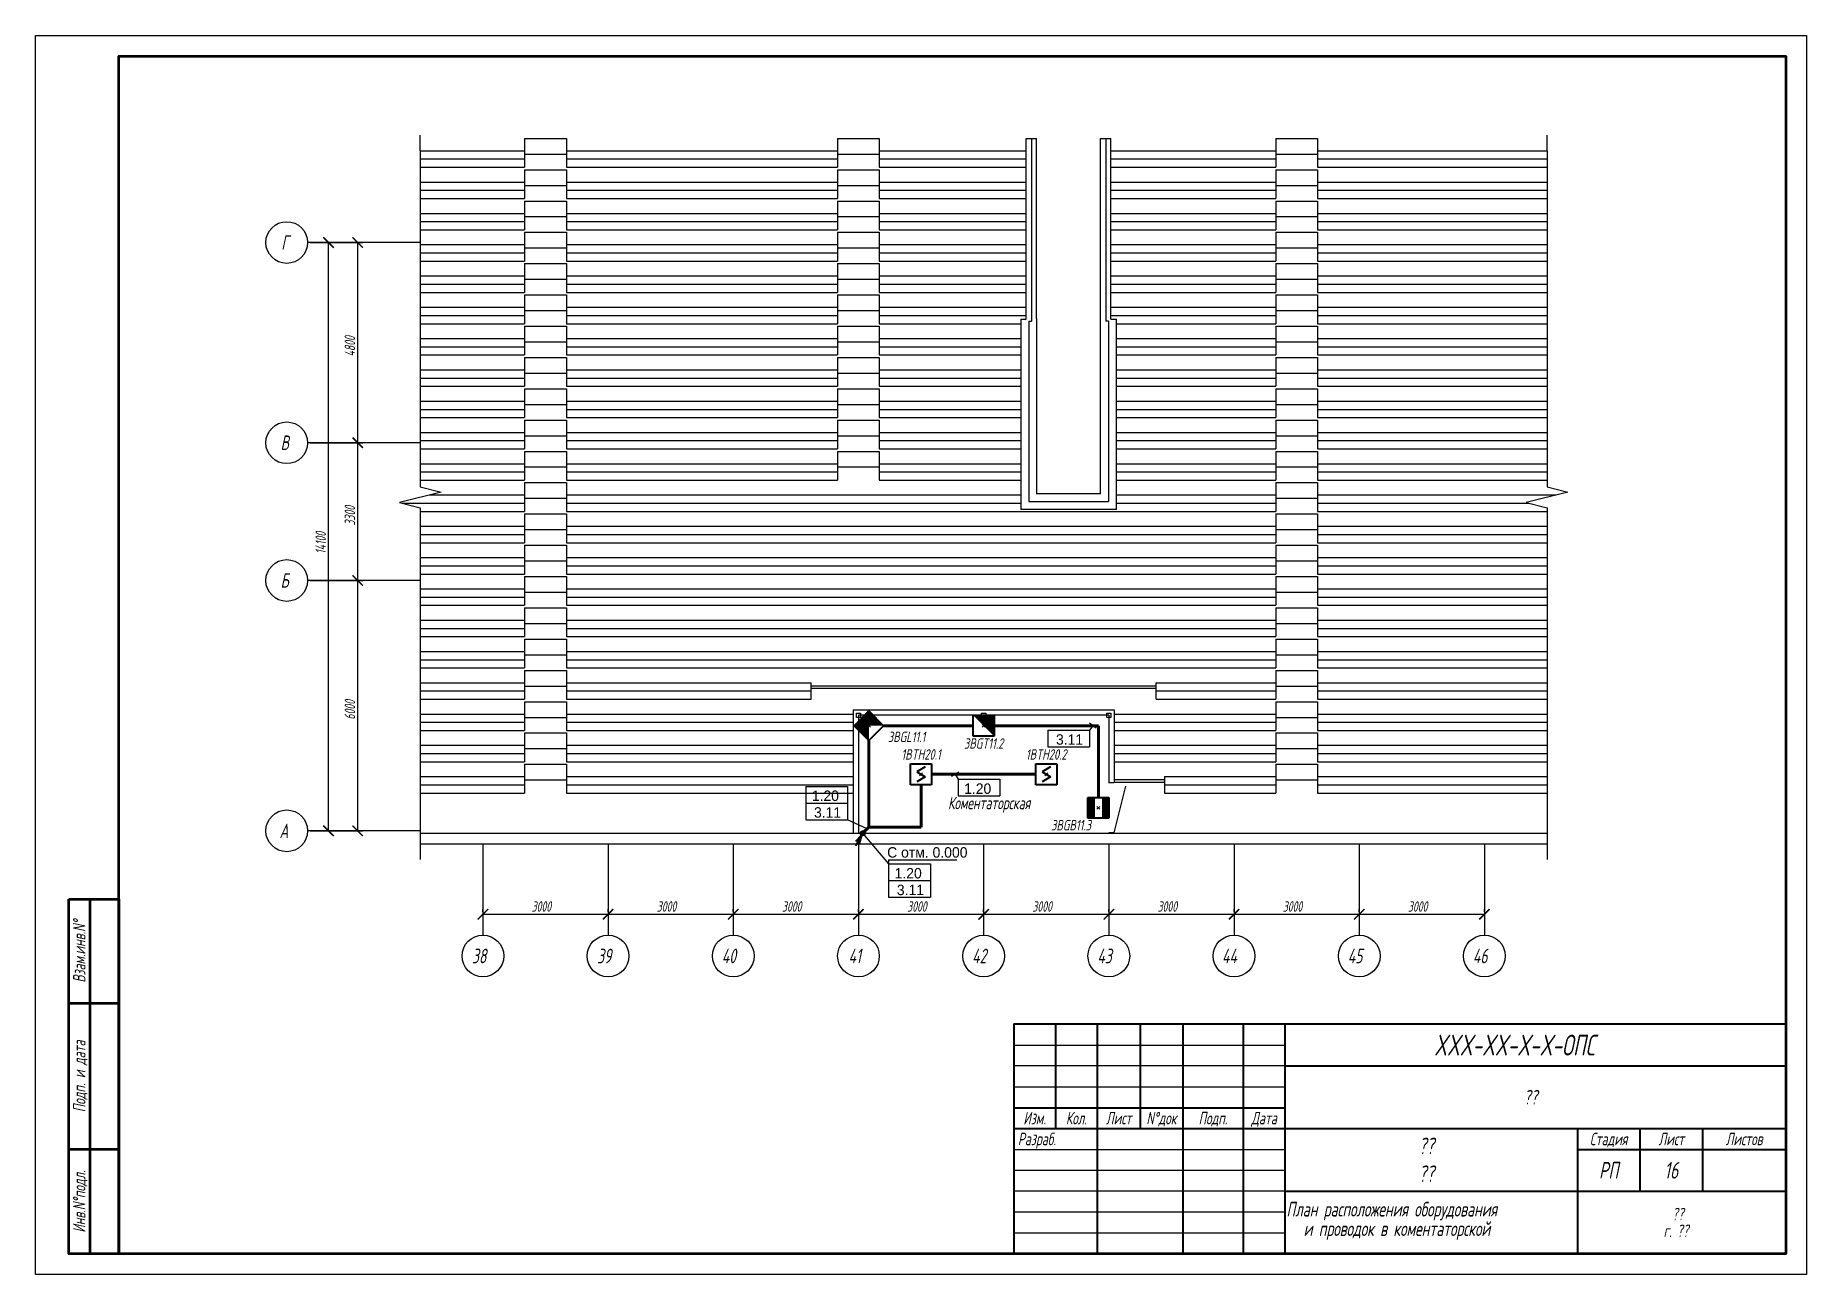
# Model space of a CAD drawing. Extents: x 0 to 1720, y -2086 to 3873.
# Drawn here: x 0 to 424.4, y -894 to -597 of the extents above; entities that cross this region are included whole.
import ezdxf
from ezdxf.enums import TextEntityAlignment as Align

# ---------------------------------------------------------------- set-up
doc = ezdxf.new("R2010")
doc.units = 0
doc.layers.add('EL_DEVICE', color=1, linetype='Continuous', lineweight=40)
doc.layers.add('EL_KABLE', color=9, linetype='Continuous', lineweight=60)
for name, color, linetype in [('EL_DEVICE_NAME', 7, 'Continuous'), ('FORMAT', 134, 'Continuous'), ('OSI', 5, 'Continuous'), ('PLAN', 2, 'Continuous'), ('SYS_PIN', 7, 'Continuous'), ('TEXT', 4, 'Continuous')]:
    doc.layers.add(name, color=color, linetype=linetype)
doc.styles.add('R2_5', font='romant.shx', dxfattribs={"width": 0.65, "oblique": 12, "height": 2.5})

msp = doc.modelspace()

# ---------------------------------------------------------------- texts
for s, p in [('3.11', (244.57, -767)), ('1.20', (222.55, -778.79)), ('1.20', (186.05, -780.48)), ('3.11', (186.58, -784.48)), ('С отм. 0.000', (204.1, -794.06)), ('1.20', (205.89, -799.06)), ('3.11', (206.43, -803.06))]:
    msp.add_text(s, height=2.5).set_placement(p)
at = {"layer": 'EL_DEVICE_NAME', "style": 'R2_5', "oblique": 12, "width": 0.7}
msp.add_text('3BGL11.1', height=2.5, dxfattribs=at).set_placement((208.77, -763.88), align=Align.TOP_CENTER)
for s, p in [('1BTH20.1', (212.23, -770.59)), ('3BGT11.2', (227.23, -767.97)), ('1BTH20.2', (242.23, -770.59)), ('3BGB11.3', (248.18, -787.54))]:
    msp.add_text(s, height=2.5, dxfattribs=at).set_placement(p, align=Align.CENTER)
at = {"layer": 'FORMAT', "style": 'R2_5', "oblique": 12, "width": 0.65}
for s, p in [('Изм.', (239.43, -858)), ('Кол.', (249.43, -858)), ('Лист', (259.59, -858)), ('N%%dдок', (269.84, -858)), ('Подп.', (282.18, -858)), ('Дата', (294.43, -858))]:
    msp.add_text(s, height=3, dxfattribs=at).set_placement(p, align=Align.CENTER)
for s, p in [('Разраб.', (235.43, -863)), ('??', (392.22, -881)), ('г. ??', (390.17, -885))]:
    msp.add_text(s, height=3, dxfattribs=at).set_placement(p)
for s, height, p in [('Стадия', 3, (377.01, -861.5)), ('Лист', 3, (392.01, -861.5)), ('Листов', 3, (409.47, -861.5)), ('РП', 4, (377.01, -869))]:
    msp.add_text(s, height=height, dxfattribs=at).set_placement(p, align=Align.MIDDLE_CENTER)
at = {"layer": 'OSI', "style": 'R2_5', "oblique": 12, "width": 0.65}
for s, height, p in [('Г', 3.5, (58.92, -648.39)), ('В', 3.5, (58.75, -696.39)), ('Б', 3.5, (58.75, -729.39)), ('А', 3.5, (58.48, -789.39)), ('3000', 2.5, (118.91, -807.02)), ('3000', 2.5, (148.91, -807.02)), ('3000', 2.5, (178.91, -807.02)), ('3000', 2.5, (208.91, -807.02)), ('3000', 2.5, (238.91, -807.02)), ('3000', 2.5, (268.91, -807.02)), ('3000', 2.5, (298.91, -807.02)), ('3000', 2.5, (328.91, -807.02)), ('38', 3.5, (104.61, -819.39)), ('39', 3.5, (134.61, -819.39)), ('40', 3.5, (164.48, -819.39)), ('41', 3.5, (194.87, -819.39)), ('42', 3.5, (224.48, -819.39)), ('43', 3.5, (254.48, -819.39)), ('44', 3.5, (284.35, -819.39)), ('45', 3.5, (314.48, -819.39)), ('46', 3.5, (344.48, -819.39))]:
    msp.add_text(s, height=height, dxfattribs=at).set_placement(p)
for s, p in [('4800', (76.61, -673.95)), ('3300', (76.61, -714.46)), ('14100', (69.61, -721.27)), ('6000', (76.61, -760.99))]:
    msp.add_text(s, height=2.5, rotation=90, dxfattribs=at).set_placement(p)
at = {"layer": 'PLAN', "style": 'R2_5', "oblique": 12, "width": 0.65}
msp.add_text('Коментаторская', height=3, dxfattribs=at).set_placement((218.69, -782.47))
at = {"layer": 'TEXT', "style": 'R2_5', "oblique": 12, "width": 0.65}
for s, p in [('Взам.инв.N%%d', (10.5, -816.5)), ('Подп. и дата', (10.5, -846.5)), ('Инв.N%%dподл.', (10.5, -876.5))]:
    msp.add_text(s, height=3, rotation=90, dxfattribs=at).set_placement(p, align=Align.MIDDLE_CENTER)
for s, height, p in [('XXX-XX-X-X-ОПС', 5, (335.2, -841.5)), ('??', 3.5, (356.71, -853.25)), ('??', 4, (331.48, -865.17)), ('??', 4, (331.48, -871.83)), ('План расположения оборудования', 3.5, (299.79, -880.08)), ('и проводок в коментаторской', 3.5, (303.9, -884.75))]:
    msp.add_text(s, height=height, dxfattribs=at).set_placement(p)
msp.add_text('16', height=4, dxfattribs=at).set_placement((392.01, -869), align=Align.MIDDLE_CENTER)

# ---------------------------------------------------------------- blocks, each defined once
blk = doc.blocks.new('_ArchTick')
at = {"const_width": 0.15}
blk.add_lwpolyline([(-0.5, -0.5), (0.5, 0.5)], dxfattribs=at)
blk = doc.blocks.new('PS_DAT_SMOKE')
at = {"layer": 'EL_DEVICE'}
for p, q in [((-2.5, 2.5), (2.5, 2.5)), ((-2.5, -2.5), (-2.5, 2.5)), ((1.01, 1.81), (-1.01, 0.61)), ((-1.01, 0.61), (1.01, -0.61)), ((2.5, 2.5), (2.5, -2.5)), ((2.5, -2.5), (-2.5, -2.5)), ((1.01, -0.61), (-1.01, -1.81))]:
    blk.add_line(p, q, dxfattribs=at)
blk = doc.blocks.new('CONNECTOR_SQUARE')
at = {"layer": 'SYS_PIN'}
for p, q in [((-0.35, 0.35), (0.35, -0.35)), ((0.35, 0.35), (-0.35, -0.35))]:
    blk.add_line(p, q, dxfattribs=at)
blk = doc.blocks.new('EL_CABLE_FROMDOWN')
at = {"layer": 'EL_DEVICE'}
for q in [(-1.75, -3.03), (-1.68, -1.92), (-0.82, -2.42)]:
    blk.add_line((-0.25, -0.43), q, dxfattribs=at)
blk.add_circle((0, 0), 0.5, dxfattribs=at)
blk = doc.blocks.new('CONNECTOR_POINT')
at = {"layer": 'SYS_PIN'}
for p, q in [((-0.35, 0.35), (0.35, -0.35)), ((0.35, 0.35), (-0.35, -0.35))]:
    blk.add_line(p, q, dxfattribs=at)
blk = doc.blocks.new('OS_DAT_BGL')
at = {"layer": 'EL_DEVICE'}
for p, q in [((-2.5, 2.5), (2.5, 2.5)), ((-2.5, -2.5), (-2.5, 2.5)), ((2.5, 2.5), (2.5, -2.5)), ((2.5, -2.5), (-2.5, -2.5))]:
    blk.add_line(p, q, dxfattribs=at)
for points in [[(-2.5, 2.5, 0, 7.07, 0), (0, 0, 7.07, 7.07, 0)], [(2.5, 2.5, 0, 7.07, 0), (0, 0, 7.07, 7.07, 0)]]:
    blk.add_lwpolyline(points, format="xyseb", dxfattribs=at)
blk = doc.blocks.new('OS_DAT_BGB')
at = {"layer": 'EL_DEVICE'}
for p, q in [((-2.5, 2.5), (2.5, 2.5)), ((-2.5, -2.5), (-2.5, 2.5)), ((2.5, 2.5), (2.5, -2.5)), ((2.5, -2.5), (-2.5, -2.5))]:
    blk.add_line(p, q, dxfattribs=at)
at = {"layer": 'EL_DEVICE', "const_width": 1.67}
for points in [[(-1.67, 2.5), (-1.67, -2.5)], [(1.67, 2.5), (1.67, -2.5)]]:
    blk.add_lwpolyline(points, dxfattribs=at)
blk = doc.blocks.new('OS_DAT_BGT')
at = {"layer": 'EL_DEVICE'}
for p, q in [((-2.5, 2.5), (2.5, 2.5)), ((-2.5, -2.5), (-2.5, 2.5)), ((2.5, 2.5), (2.5, -2.5)), ((2.5, -2.5), (-2.5, -2.5))]:
    blk.add_line(p, q, dxfattribs=at)
blk.add_lwpolyline([(2.5, 2.5, 0, 7.07, 0), (0, 0, 7.07, 7.07, 0)], format="xyseb", dxfattribs=at)

# ---------------------------------------------------------------- linework, layer by layer
for p, q in [((242.61, -763.5), (252.61, -763.5)), ((242.61, -763.5), (242.61, -767.5)), ((254.18, -763.03), (252.56, -761.86)), ((253.37, -762.44), (252.61, -763.5)), ((252.61, -763.5), (252.61, -767.5)), ((242.61, -767.5), (252.61, -767.5)), ((221.29, -773.59), (219.56, -774.6)), ((220.43, -774.09), (221.13, -775.29)), ((221.13, -775.29), (231.13, -775.29)), ((221.13, -775.29), (221.13, -779.29)), ((231.13, -775.29), (231.13, -779.29)), ((184.62, -776.98), (194.62, -776.98)), ((184.62, -776.98), (184.62, -784.98)), ((194.62, -776.98), (194.62, -784.98)), ((221.13, -779.29), (231.13, -779.29)), ((184.62, -780.98), (194.62, -780.98)), ((184.62, -784.98), (194.62, -784.98)), ((199.34, -787.13), (194.62, -784.98)), ((198.23, -788.24), (204.46, -795.56)), ((198.23, -788.24), (198.23, -788.24)), ((198.93, -788.04), (199.76, -786.22)), ((204.46, -794.56), (204.46, -795.56)), ((204.46, -794.56), (220.8, -794.56)), ((204.46, -795.56), (214.46, -795.56)), ((204.46, -795.56), (204.46, -803.56)), ((214.46, -795.56), (214.46, -803.56)), ((204.46, -799.56), (214.46, -799.56)), ((204.46, -803.56), (214.46, -803.56))]:
    msp.add_line(p, q)
at = {"layer": 'EL_KABLE'}
for p, q in [((203.27, -762.44), (224.73, -762.44)), ((229.73, -762.44), (254.73, -762.44)), ((254.73, -762.44), (254.73, -779.64)), ((199.73, -786.74), (199.73, -765.98)), ((212.23, -786.74), (212.23, -776.59)), ((214.73, -774.09), (239.73, -774.09)), ((198.23, -788.24), (199.73, -786.74)), ((198.23, -788.24), (199.73, -786.74)), ((199.73, -786.74), (212.23, -786.74))]:
    msp.add_line(p, q, dxfattribs=at)
at = {"layer": 'FORMAT', "lineweight": 50}
for p, q in [((13, -804), (13, -889)), ((20, -829), (8, -829)), ((20, -864), (8, -864))]:
    msp.add_line(p, q, dxfattribs=at)
at = {"layer": 'FORMAT', "lineweight": 40}
for p, q in [((244.43, -834), (244.43, -859)), ((254.43, -834), (254.43, -889)), ((264.74, -834), (264.74, -859)), ((274.93, -834), (274.93, -889)), ((289.43, -834), (289.43, -889)), ((299.43, -834), (299.43, -889)), ((299.43, -844), (419.43, -844)), ((234.43, -854), (299.43, -854)), ((234.43, -859), (419.43, -859)), ((369.51, -859), (369.51, -889)), ((384.51, -859), (384.51, -874)), ((399.51, -859), (399.51, -874)), ((369.51, -864), (419.43, -864)), ((299.43, -874), (419.43, -874))]:
    msp.add_line(p, q, dxfattribs=at)
at = {"layer": 'FORMAT', "lineweight": -3}
for p, q in [((234.43, -839), (299.43, -839)), ((299.43, -844), (234.43, -844)), ((234.43, -849), (299.43, -849)), ((234.43, -864), (299.43, -864)), ((234.43, -869), (299.43, -869)), ((299.43, -874), (234.43, -874)), ((234.43, -879), (299.43, -879)), ((234.43, -884), (299.43, -884))]:
    msp.add_line(p, q, dxfattribs=at)
at = {"layer": 'FORMAT'}
msp.add_lwpolyline([(0, -597), (424.43, -597), (424.43, -894), (0, -894)], close=True, dxfattribs=at)
at = {"layer": 'FORMAT', "lineweight": 50}
for points in [[(20, -889), (20, -602), (419.43, -602), (419.43, -889)], [(8, -804), (20, -804), (20, -889), (8, -889)]]:
    msp.add_lwpolyline(points, close=True, dxfattribs=at)
at = {"layer": 'FORMAT', "lineweight": 40}
msp.add_lwpolyline([(234.43, -889), (419.43, -889), (419.43, -834), (234.43, -834)], close=True, dxfattribs=at)
at = {"layer": 'OSI'}
for p, q in [((70.23, -646.64), (65.23, -646.64)), ((92.23, -646.64), (70.23, -646.64)), ((70.23, -694.64), (65.23, -694.64)), ((92.23, -694.64), (70.23, -694.64)), ((70.23, -727.64), (65.23, -727.64)), ((92.23, -727.64), (70.23, -727.64)), ((70.23, -787.64), (65.23, -787.64)), ((92.23, -787.64), (70.23, -787.64)), ((107.23, -790.74), (107.23, -807.64)), ((137.23, -790.74), (137.23, -807.64)), ((167.23, -790.74), (167.23, -807.64)), ((197.23, -790.74), (197.23, -807.64)), ((227.23, -790.74), (227.23, -807.64)), ((257.23, -790.74), (257.23, -807.64)), ((287.23, -790.74), (287.23, -807.64)), ((317.23, -790.74), (317.23, -807.64)), ((347.23, -790.74), (347.23, -807.64)), ((107.23, -807.64), (107.23, -812.64)), ((137.23, -807.64), (137.23, -812.64)), ((167.23, -807.64), (167.23, -812.64)), ((197.23, -807.64), (197.23, -812.64)), ((227.23, -807.64), (227.23, -812.64)), ((257.23, -807.64), (257.23, -812.64)), ((287.23, -807.64), (287.23, -812.64)), ((317.23, -807.64), (317.23, -812.64)), ((347.23, -807.64), (347.23, -812.64))]:
    msp.add_line(p, q, dxfattribs=at)
at = {"layer": 'OSI', "lineweight": 25}
for p, q in [((65.86, -646.64), (71.48, -646.64)), ((65.86, -646.64), (78.48, -646.64)), ((91.61, -646.64), (68.98, -646.64)), ((70.23, -787.64), (70.23, -646.64)), ((77.23, -694.64), (77.23, -646.64)), ((65.86, -694.64), (78.48, -694.64)), ((65.86, -694.64), (78.48, -694.64)), ((77.23, -727.64), (77.23, -694.64)), ((65.86, -727.64), (78.48, -727.64)), ((65.86, -727.64), (78.48, -727.64)), ((77.23, -787.64), (77.23, -727.64)), ((65.86, -787.64), (71.48, -787.64)), ((65.86, -787.64), (78.48, -787.64)), ((107.23, -807.02), (107.23, -806.39)), ((137.23, -807.02), (137.23, -806.39)), ((137.23, -807.02), (137.23, -806.39)), ((167.23, -807.02), (167.23, -806.39)), ((167.23, -807.02), (167.23, -806.39)), ((197.23, -807.02), (197.23, -806.39)), ((197.23, -807.02), (197.23, -806.39)), ((227.23, -807.02), (227.23, -806.39)), ((227.23, -807.02), (227.23, -806.39)), ((257.23, -807.02), (257.23, -806.39)), ((257.23, -807.02), (257.23, -806.39)), ((287.23, -807.02), (287.23, -806.39)), ((287.23, -807.02), (287.23, -806.39)), ((317.23, -807.02), (317.23, -806.39)), ((317.23, -807.02), (317.23, -806.39)), ((347.23, -807.02), (347.23, -806.39)), ((107.23, -807.64), (137.23, -807.64)), ((137.23, -807.64), (167.23, -807.64)), ((167.23, -807.64), (197.23, -807.64)), ((197.23, -807.64), (227.23, -807.64)), ((227.23, -807.64), (257.23, -807.64)), ((257.23, -807.64), (287.23, -807.64)), ((287.23, -807.64), (317.23, -807.64)), ((317.23, -807.64), (347.23, -807.64))]:
    msp.add_line(p, q, dxfattribs=at)
at = {"layer": 'OSI'}
for centre in [(60.23, -646.64), (60.23, -694.64), (60.23, -727.64), (60.23, -787.64), (107.23, -817.64), (137.23, -817.64), (167.23, -817.64), (197.23, -817.64), (227.23, -817.64), (257.23, -817.64), (287.23, -817.64), (317.23, -817.64), (347.23, -817.64)]:
    msp.add_circle(centre, 5, dxfattribs=at)
at = {"layer": 'PLAN'}
for p, q in [((92.23, -624.65), (92.23, -620.9)), ((117.23, -621.69), (117.23, -625.44)), ((117.23, -621.69), (127.23, -621.69)), ((127.23, -621.69), (127.23, -625.44)), ((192.23, -621.69), (192.23, -625.44)), ((192.23, -621.69), (202.23, -621.69)), ((202.23, -621.69), (202.23, -625.44)), ((237.43, -664.98), (237.43, -621.69)), ((237.43, -621.69), (239.93, -621.69)), ((238.68, -621.69), (238.68, -665.48)), ((239.93, -664.81), (239.93, -621.69)), ((255.23, -664.81), (255.23, -621.69)), ((255.23, -621.69), (257.73, -621.69)), ((256.48, -621.69), (256.48, -665.48)), ((257.73, -664.98), (257.73, -621.69)), ((297.23, -621.69), (297.23, -625.44)), ((297.23, -621.69), (307.23, -621.69)), ((307.23, -621.69), (307.23, -625.44)), ((362.23, -624.65), (362.23, -620.9)), ((92.23, -624.65), (92.23, -624.65)), ((92.23, -624.65), (92.23, -705.2)), ((92.23, -624.65), (117.23, -624.65)), ((92.23, -626.62), (117.23, -626.62)), ((117.23, -624.65), (117.23, -628.59)), ((117.23, -625.44), (127.23, -625.44)), ((127.23, -624.65), (127.23, -628.59)), ((127.23, -624.65), (192.23, -624.65)), ((127.23, -626.62), (192.23, -626.62)), ((192.23, -624.65), (192.23, -628.59)), ((192.23, -625.44), (202.23, -625.44)), ((202.23, -624.65), (237.43, -624.65)), ((202.23, -624.65), (202.23, -628.59)), ((202.23, -626.62), (237.43, -626.62)), ((257.73, -624.65), (297.23, -624.65)), ((257.73, -626.62), (297.23, -626.62)), ((297.23, -624.65), (297.23, -628.59)), ((297.23, -625.44), (307.23, -625.44)), ((307.23, -624.65), (307.23, -628.59)), ((307.23, -624.65), (362.23, -624.65)), ((307.23, -626.62), (362.23, -626.62)), ((362.23, -624.65), (362.23, -624.65)), ((362.23, -624.65), (362.23, -705.2)), ((92.23, -628.59), (117.23, -628.59)), ((92.23, -632.15), (117.23, -632.15)), ((117.23, -629.19), (117.23, -632.94)), ((117.23, -629.19), (127.23, -629.19)), ((117.23, -632.15), (117.23, -636.09)), ((127.23, -628.59), (192.23, -628.59)), ((127.23, -629.19), (127.23, -632.94)), ((127.23, -632.15), (127.23, -636.09)), ((127.23, -632.15), (192.23, -632.15)), ((192.23, -629.19), (192.23, -632.94)), ((192.23, -629.19), (202.23, -629.19)), ((192.23, -632.15), (192.23, -636.09)), ((202.23, -628.59), (237.43, -628.59)), ((202.23, -629.19), (202.23, -632.94)), ((202.23, -632.15), (237.43, -632.15)), ((202.23, -632.15), (202.23, -636.09)), ((257.73, -628.59), (297.23, -628.59)), ((257.73, -632.15), (297.23, -632.15)), ((297.23, -629.19), (297.23, -632.94)), ((297.23, -629.19), (307.23, -629.19)), ((297.23, -632.15), (297.23, -636.09)), ((307.23, -628.59), (362.23, -628.59)), ((307.23, -629.19), (307.23, -632.94)), ((307.23, -632.15), (307.23, -636.09)), ((307.23, -632.15), (362.23, -632.15)), ((92.23, -634.12), (117.23, -634.12)), ((92.23, -636.09), (117.23, -636.09)), ((117.23, -632.94), (127.23, -632.94)), ((127.23, -634.12), (192.23, -634.12)), ((127.23, -636.09), (192.23, -636.09)), ((192.23, -632.94), (202.23, -632.94)), ((202.23, -634.12), (237.43, -634.12)), ((202.23, -636.09), (237.43, -636.09)), ((257.73, -634.12), (297.23, -634.12)), ((257.73, -636.09), (297.23, -636.09)), ((297.23, -632.94), (307.23, -632.94)), ((307.23, -634.12), (362.23, -634.12)), ((307.23, -636.09), (362.23, -636.09)), ((92.23, -639.65), (117.23, -639.65)), ((117.23, -636.69), (117.23, -640.44)), ((117.23, -636.69), (127.23, -636.69)), ((117.23, -639.65), (117.23, -643.59)), ((117.23, -640.44), (127.23, -640.44)), ((127.23, -636.69), (127.23, -640.44)), ((127.23, -639.65), (127.23, -643.59)), ((127.23, -639.65), (192.23, -639.65)), ((192.23, -636.69), (192.23, -640.44)), ((192.23, -636.69), (192.23, -640.44)), ((192.23, -636.69), (202.23, -636.69)), ((192.23, -639.65), (192.23, -643.59)), ((192.23, -639.65), (192.23, -643.59)), ((192.23, -640.44), (202.23, -640.44)), ((202.23, -636.69), (202.23, -640.44)), ((202.23, -636.69), (202.23, -640.44)), ((202.23, -639.65), (237.43, -639.65)), ((202.23, -639.65), (202.23, -643.59)), ((202.23, -639.65), (202.23, -643.59)), ((257.73, -639.65), (297.23, -639.65)), ((297.23, -636.69), (297.23, -640.44)), ((297.23, -636.69), (307.23, -636.69)), ((297.23, -639.65), (297.23, -643.59)), ((297.23, -640.44), (307.23, -640.44)), ((307.23, -636.69), (307.23, -640.44)), ((307.23, -639.65), (307.23, -643.59)), ((307.23, -639.65), (362.23, -639.65)), ((92.23, -641.62), (117.23, -641.62)), ((92.23, -643.59), (117.23, -643.59)), ((117.23, -644.19), (117.23, -647.94)), ((117.23, -644.19), (127.23, -644.19)), ((127.23, -641.62), (192.23, -641.62)), ((127.23, -643.59), (192.23, -643.59)), ((127.23, -644.19), (127.23, -647.94)), ((192.23, -644.19), (192.23, -647.94)), ((192.23, -644.19), (202.23, -644.19)), ((192.23, -644.19), (192.23, -647.94)), ((202.23, -641.62), (237.43, -641.62)), ((202.23, -643.59), (237.43, -643.59)), ((202.23, -644.19), (202.23, -647.94)), ((202.23, -644.19), (202.23, -647.94)), ((257.73, -641.62), (297.23, -641.62)), ((257.73, -643.59), (297.23, -643.59)), ((297.23, -644.19), (297.23, -647.94)), ((297.23, -644.19), (307.23, -644.19)), ((307.23, -641.62), (362.23, -641.62)), ((307.23, -643.59), (362.23, -643.59)), ((307.23, -644.19), (307.23, -647.94)), ((92.23, -647.15), (117.23, -647.15)), ((92.23, -649.12), (117.23, -649.12)), ((117.23, -647.15), (117.23, -651.09)), ((117.23, -647.94), (127.23, -647.94)), ((127.23, -647.15), (127.23, -651.09)), ((127.23, -647.15), (192.23, -647.15)), ((127.23, -649.12), (192.23, -649.12)), ((192.23, -647.15), (192.23, -651.09)), ((192.23, -647.15), (192.23, -651.09)), ((192.23, -647.94), (202.23, -647.94)), ((202.23, -647.15), (237.43, -647.15)), ((202.23, -647.15), (202.23, -651.09)), ((202.23, -647.15), (202.23, -651.09)), ((202.23, -649.12), (237.43, -649.12)), ((257.73, -647.15), (297.23, -647.15)), ((257.73, -649.12), (297.23, -649.12)), ((297.23, -647.15), (297.23, -651.09)), ((297.23, -647.94), (307.23, -647.94)), ((307.23, -647.15), (307.23, -651.09)), ((307.23, -647.15), (362.23, -647.15)), ((307.23, -649.12), (362.23, -649.12)), ((92.23, -651.09), (117.23, -651.09)), ((117.23, -651.69), (117.23, -655.44)), ((117.23, -651.69), (127.23, -651.69)), ((127.23, -651.09), (192.23, -651.09)), ((127.23, -651.69), (127.23, -655.44)), ((192.23, -651.69), (192.23, -655.44)), ((192.23, -651.69), (202.23, -651.69)), ((192.23, -651.69), (192.23, -655.44)), ((202.23, -651.09), (237.43, -651.09)), ((202.23, -651.69), (202.23, -655.44)), ((202.23, -651.69), (202.23, -655.44)), ((257.73, -651.09), (297.23, -651.09)), ((297.23, -651.69), (297.23, -655.44)), ((297.23, -651.69), (307.23, -651.69)), ((307.23, -651.09), (362.23, -651.09)), ((307.23, -651.69), (307.23, -655.44)), ((92.23, -654.65), (117.23, -654.65)), ((92.23, -656.62), (117.23, -656.62)), ((117.23, -654.65), (117.23, -658.59)), ((117.23, -655.44), (127.23, -655.44)), ((127.23, -654.65), (127.23, -658.59)), ((127.23, -654.65), (192.23, -654.65)), ((127.23, -656.62), (192.23, -656.62)), ((192.23, -654.65), (192.23, -658.59)), ((192.23, -654.65), (192.23, -658.59)), ((192.23, -655.44), (202.23, -655.44)), ((202.23, -654.65), (237.43, -654.65)), ((202.23, -654.65), (202.23, -658.59)), ((202.23, -654.65), (202.23, -658.59)), ((202.23, -656.62), (237.43, -656.62)), ((257.73, -654.65), (297.23, -654.65)), ((257.73, -656.62), (297.23, -656.62)), ((297.23, -654.65), (297.23, -658.59)), ((297.23, -655.44), (307.23, -655.44)), ((307.23, -654.65), (307.23, -658.59)), ((307.23, -654.65), (362.23, -654.65)), ((307.23, -656.62), (362.23, -656.62)), ((92.23, -658.59), (117.23, -658.59)), ((117.23, -659.19), (117.23, -662.94)), ((117.23, -659.19), (127.23, -659.19)), ((127.23, -658.59), (192.23, -658.59)), ((127.23, -659.19), (127.23, -662.94)), ((192.23, -659.19), (192.23, -662.94)), ((192.23, -659.19), (202.23, -659.19)), ((192.23, -659.19), (192.23, -662.94)), ((202.23, -658.59), (237.43, -658.59)), ((202.23, -659.19), (202.23, -662.94)), ((202.23, -659.19), (202.23, -662.94)), ((257.73, -658.59), (297.23, -658.59)), ((297.23, -659.19), (297.23, -662.94)), ((297.23, -659.19), (307.23, -659.19)), ((307.23, -658.59), (362.23, -658.59)), ((307.23, -659.19), (307.23, -662.94)), ((92.23, -662.15), (117.23, -662.15)), ((92.23, -664.12), (117.23, -664.12)), ((92.23, -666.09), (117.23, -666.09)), ((117.23, -662.15), (117.23, -666.09)), ((117.23, -662.94), (127.23, -662.94)), ((127.23, -662.15), (127.23, -666.09)), ((127.23, -662.15), (192.23, -662.15)), ((127.23, -664.12), (192.23, -664.12)), ((127.23, -666.09), (192.23, -666.09)), ((192.23, -662.15), (192.23, -666.09)), ((192.23, -662.15), (192.23, -666.09)), ((192.23, -662.94), (202.23, -662.94)), ((202.23, -662.15), (237.43, -662.15)), ((202.23, -662.15), (202.23, -666.09)), ((202.23, -662.15), (202.23, -666.09)), ((202.23, -664.12), (237.43, -664.12)), ((202.23, -666.09), (236.13, -666.09)), ((236.13, -664.98), (236.13, -693.34)), ((236.13, -664.98), (237.43, -664.98)), ((238.03, -665.48), (238.68, -665.48)), ((238.03, -665.48), (238.03, -708.74)), ((239.93, -664.81), (239.93, -697.14)), ((255.23, -706.84), (255.23, -664.81)), ((257.13, -665.48), (256.48, -665.48)), ((257.13, -665.48), (257.13, -708.74)), ((257.73, -662.15), (297.23, -662.15)), ((257.73, -664.12), (297.23, -664.12)), ((257.73, -664.98), (259.03, -664.98)), ((259.03, -710.64), (259.03, -664.98)), ((259.03, -666.09), (297.23, -666.09)), ((297.23, -662.15), (297.23, -666.09)), ((297.23, -662.94), (307.23, -662.94)), ((307.23, -662.15), (307.23, -666.09)), ((307.23, -662.15), (362.23, -662.15)), ((307.23, -664.12), (362.23, -664.12)), ((307.23, -666.09), (362.23, -666.09)), ((92.23, -669.65), (117.23, -669.65)), ((117.23, -666.69), (117.23, -670.44)), ((117.23, -666.69), (127.23, -666.69)), ((117.23, -669.65), (117.23, -673.59)), ((117.23, -670.44), (127.23, -670.44)), ((127.23, -666.69), (127.23, -670.44)), ((127.23, -669.65), (127.23, -673.59)), ((127.23, -669.65), (192.23, -669.65)), ((192.23, -666.69), (192.23, -670.44)), ((192.23, -666.69), (202.23, -666.69)), ((192.23, -666.69), (192.23, -670.44)), ((192.23, -669.65), (192.23, -673.59)), ((192.23, -669.65), (192.23, -673.59)), ((192.23, -670.44), (202.23, -670.44)), ((202.23, -666.69), (202.23, -670.44)), ((202.23, -666.69), (202.23, -670.44)), ((202.23, -669.65), (236.13, -669.65)), ((202.23, -669.65), (202.23, -673.59)), ((202.23, -669.65), (202.23, -673.59)), ((259.03, -669.65), (297.23, -669.65)), ((297.23, -666.69), (297.23, -670.44)), ((297.23, -666.69), (307.23, -666.69)), ((297.23, -669.65), (297.23, -673.59)), ((297.23, -670.44), (307.23, -670.44)), ((307.23, -666.69), (307.23, -670.44)), ((307.23, -669.65), (307.23, -673.59)), ((307.23, -669.65), (362.23, -669.65)), ((92.23, -671.62), (117.23, -671.62)), ((92.23, -673.59), (117.23, -673.59)), ((117.23, -674.19), (117.23, -677.94)), ((117.23, -674.19), (127.23, -674.19)), ((127.23, -671.62), (192.23, -671.62)), ((127.23, -673.59), (192.23, -673.59)), ((127.23, -674.19), (127.23, -677.94)), ((192.23, -674.19), (192.23, -677.94)), ((192.23, -674.19), (202.23, -674.19)), ((192.23, -674.19), (192.23, -677.94)), ((202.23, -671.62), (236.13, -671.62)), ((202.23, -673.59), (236.13, -673.59)), ((202.23, -674.19), (202.23, -677.94)), ((202.23, -674.19), (202.23, -677.94)), ((259.03, -671.62), (297.23, -671.62)), ((259.03, -673.59), (297.23, -673.59)), ((297.23, -674.19), (297.23, -677.94)), ((297.23, -674.19), (307.23, -674.19)), ((307.23, -671.62), (362.23, -671.62)), ((307.23, -673.59), (362.23, -673.59)), ((307.23, -674.19), (307.23, -677.94)), ((92.23, -677.15), (117.23, -677.15)), ((117.23, -677.15), (117.23, -681.09)), ((117.23, -677.94), (127.23, -677.94)), ((127.23, -677.15), (127.23, -681.09)), ((127.23, -677.15), (192.23, -677.15)), ((192.23, -677.15), (192.23, -681.09)), ((192.23, -677.15), (192.23, -681.09)), ((192.23, -677.94), (202.23, -677.94)), ((202.23, -677.15), (236.13, -677.15)), ((202.23, -677.15), (202.23, -681.09)), ((202.23, -677.15), (202.23, -681.09)), ((259.03, -677.15), (297.23, -677.15)), ((297.23, -677.15), (297.23, -681.09)), ((297.23, -677.94), (307.23, -677.94)), ((307.23, -677.15), (307.23, -681.09)), ((307.23, -677.15), (362.23, -677.15)), ((92.23, -679.12), (117.23, -679.12)), ((92.23, -681.09), (117.23, -681.09)), ((117.23, -681.69), (117.23, -685.44)), ((117.23, -681.69), (127.23, -681.69)), ((127.23, -679.12), (192.23, -679.12)), ((127.23, -681.09), (192.23, -681.09)), ((127.23, -681.69), (127.23, -685.44)), ((192.23, -681.69), (192.23, -685.44)), ((192.23, -681.69), (202.23, -681.69)), ((192.23, -681.69), (192.23, -685.44)), ((202.23, -679.12), (236.13, -679.12)), ((202.23, -681.09), (236.13, -681.09)), ((202.23, -681.69), (202.23, -685.44)), ((202.23, -681.69), (202.23, -685.44)), ((259.03, -679.12), (297.23, -679.12)), ((259.03, -681.09), (297.23, -681.09)), ((297.23, -681.69), (297.23, -685.44)), ((297.23, -681.69), (307.23, -681.69)), ((307.23, -679.12), (362.23, -679.12)), ((307.23, -681.09), (362.23, -681.09)), ((307.23, -681.69), (307.23, -685.44)), ((92.23, -684.65), (117.23, -684.65)), ((92.23, -686.62), (117.23, -686.62)), ((117.23, -684.65), (117.23, -688.59)), ((117.23, -685.44), (127.23, -685.44)), ((127.23, -684.65), (127.23, -688.59)), ((127.23, -684.65), (192.23, -684.65)), ((127.23, -686.62), (192.23, -686.62)), ((192.23, -684.65), (192.23, -688.59)), ((192.23, -684.65), (192.23, -688.59)), ((192.23, -685.44), (202.23, -685.44)), ((202.23, -684.65), (236.13, -684.65)), ((202.23, -684.65), (202.23, -688.59)), ((202.23, -684.65), (202.23, -688.59)), ((202.23, -686.62), (236.13, -686.62)), ((259.03, -684.65), (297.23, -684.65)), ((259.03, -686.62), (297.23, -686.62)), ((297.23, -684.65), (297.23, -688.59)), ((297.23, -685.44), (307.23, -685.44)), ((307.23, -684.65), (307.23, -688.59)), ((307.23, -684.65), (362.23, -684.65)), ((307.23, -686.62), (362.23, -686.62)), ((92.23, -688.59), (117.23, -688.59)), ((117.23, -689.19), (117.23, -692.94)), ((117.23, -689.19), (127.23, -689.19)), ((127.23, -688.59), (192.23, -688.59)), ((127.23, -689.19), (127.23, -692.94)), ((192.23, -689.19), (192.23, -692.94)), ((192.23, -689.19), (202.23, -689.19)), ((192.23, -689.19), (192.23, -692.94)), ((202.23, -688.59), (236.13, -688.59)), ((202.23, -689.19), (202.23, -692.94)), ((202.23, -689.19), (202.23, -692.94)), ((259.03, -688.59), (297.23, -688.59)), ((297.23, -689.19), (297.23, -692.94)), ((297.23, -689.19), (307.23, -689.19)), ((307.23, -688.59), (362.23, -688.59)), ((307.23, -689.19), (307.23, -692.94)), ((92.23, -692.15), (117.23, -692.15)), ((92.23, -694.12), (117.23, -694.12)), ((117.23, -692.15), (117.23, -696.09)), ((117.23, -692.94), (127.23, -692.94)), ((127.23, -692.15), (127.23, -696.09)), ((127.23, -692.15), (192.23, -692.15)), ((127.23, -694.12), (192.23, -694.12)), ((192.23, -692.15), (192.23, -696.09)), ((192.23, -692.15), (192.23, -696.09)), ((192.23, -692.94), (202.23, -692.94)), ((202.23, -692.15), (236.13, -692.15)), ((202.23, -692.15), (202.23, -696.09)), ((202.23, -692.15), (202.23, -696.09)), ((202.23, -694.12), (236.13, -694.12)), ((236.13, -693.34), (236.13, -710.64)), ((259.03, -692.15), (297.23, -692.15)), ((259.03, -694.12), (297.23, -694.12)), ((297.23, -692.15), (297.23, -696.09)), ((297.23, -692.94), (307.23, -692.94)), ((307.23, -692.15), (307.23, -696.09)), ((307.23, -692.15), (362.23, -692.15)), ((307.23, -694.12), (362.23, -694.12)), ((92.23, -696.09), (117.23, -696.09)), ((92.23, -699.65), (117.23, -699.65)), ((117.23, -696.69), (117.23, -700.44)), ((117.23, -696.69), (127.23, -696.69)), ((117.23, -699.65), (117.23, -703.59)), ((127.23, -696.09), (192.23, -696.09)), ((127.23, -696.69), (127.23, -700.44)), ((127.23, -699.65), (127.23, -703.59)), ((127.23, -699.65), (192.23, -699.65)), ((192.23, -696.69), (192.23, -700.44)), ((192.23, -696.69), (202.23, -696.69)), ((192.23, -696.69), (192.23, -700.44)), ((192.23, -699.65), (192.23, -703.59)), ((192.23, -699.65), (192.23, -703.59)), ((202.23, -696.09), (236.13, -696.09)), ((202.23, -696.69), (202.23, -700.44)), ((202.23, -696.69), (202.23, -700.44)), ((202.23, -699.65), (236.13, -699.65)), ((202.23, -699.65), (202.23, -703.59)), ((202.23, -699.65), (202.23, -703.59)), ((239.93, -697.14), (239.93, -706.84)), ((259.03, -696.09), (297.23, -696.09)), ((259.03, -699.65), (297.23, -699.65)), ((297.23, -696.69), (297.23, -700.44)), ((297.23, -696.69), (307.23, -696.69)), ((297.23, -699.65), (297.23, -703.59)), ((307.23, -696.09), (362.23, -696.09)), ((307.23, -696.69), (307.23, -700.44)), ((307.23, -699.65), (307.23, -703.59)), ((307.23, -699.65), (362.23, -699.65)), ((92.23, -701.62), (117.23, -701.62)), ((92.23, -703.59), (117.23, -703.59)), ((117.23, -700.44), (127.23, -700.44)), ((117.23, -704.19), (117.23, -707.94)), ((117.23, -704.19), (127.23, -704.19)), ((127.23, -701.62), (192.23, -701.62)), ((127.23, -703.59), (192.23, -703.59)), ((127.23, -704.19), (127.23, -707.94)), ((192.23, -700.44), (202.23, -700.44)), ((202.23, -701.62), (236.13, -701.62)), ((202.23, -703.59), (236.13, -703.59)), ((259.03, -701.62), (297.23, -701.62)), ((259.03, -703.59), (297.23, -703.59)), ((297.23, -700.44), (307.23, -700.44)), ((297.23, -704.19), (297.23, -707.94)), ((297.23, -704.19), (307.23, -704.19)), ((307.23, -701.62), (362.23, -701.62)), ((307.23, -703.59), (362.23, -703.59)), ((307.23, -704.19), (307.23, -707.94)), ((97.23, -706.45), (87.23, -708.95)), ((92.23, -705.2), (97.23, -706.45)), ((94.41, -707.15), (117.23, -707.15)), ((117.23, -707.15), (117.23, -711.09)), ((117.23, -707.94), (127.23, -707.94)), ((127.23, -707.15), (127.23, -711.09)), ((127.23, -707.15), (236.13, -707.15)), ((238.03, -708.74), (257.13, -708.74)), ((255.23, -706.84), (239.93, -706.84)), ((259.03, -707.15), (297.23, -707.15)), ((297.23, -707.15), (297.23, -711.09)), ((297.23, -707.94), (307.23, -707.94)), ((307.23, -707.15), (307.23, -711.09)), ((307.23, -707.15), (364.41, -707.15)), ((367.23, -706.45), (357.23, -708.95)), ((362.23, -705.2), (367.23, -706.45)), ((87.23, -708.95), (92.23, -710.2)), ((87.92, -709.12), (117.23, -709.12)), ((92.23, -710.2), (92.23, -790.74)), ((92.23, -711.09), (117.23, -711.09)), ((117.23, -711.69), (117.23, -715.44)), ((117.23, -711.69), (127.23, -711.69)), ((127.23, -709.12), (236.13, -709.12)), ((127.23, -711.09), (297.23, -711.09)), ((127.23, -711.69), (127.23, -715.44)), ((259.03, -710.64), (236.13, -710.64)), ((259.03, -709.12), (297.23, -709.12)), ((297.23, -711.69), (297.23, -715.44)), ((297.23, -711.69), (307.23, -711.69)), ((307.23, -709.12), (357.92, -709.12)), ((307.23, -711.09), (362.23, -711.09)), ((307.23, -711.69), (307.23, -715.44)), ((357.23, -708.95), (362.23, -710.2)), ((362.23, -710.2), (362.23, -790.74)), ((92.23, -714.65), (117.23, -714.65)), ((92.23, -716.62), (117.23, -716.62)), ((117.23, -714.65), (117.23, -718.59)), ((117.23, -715.44), (127.23, -715.44)), ((127.23, -714.65), (127.23, -718.59)), ((127.23, -714.65), (297.23, -714.65)), ((127.23, -716.62), (297.23, -716.62)), ((297.23, -714.65), (297.23, -718.59)), ((297.23, -715.44), (307.23, -715.44)), ((307.23, -714.65), (307.23, -718.59)), ((307.23, -714.65), (362.23, -714.65)), ((307.23, -716.62), (362.23, -716.62)), ((92.23, -718.59), (117.23, -718.59)), ((117.23, -719.19), (117.23, -722.94)), ((117.23, -719.19), (127.23, -719.19)), ((127.23, -718.59), (297.23, -718.59)), ((127.23, -719.19), (127.23, -722.94)), ((297.23, -719.19), (297.23, -722.94)), ((297.23, -719.19), (307.23, -719.19)), ((307.23, -718.59), (362.23, -718.59)), ((307.23, -719.19), (307.23, -722.94)), ((92.23, -722.15), (117.23, -722.15)), ((92.23, -724.12), (117.23, -724.12)), ((117.23, -722.15), (117.23, -726.09)), ((117.23, -722.94), (127.23, -722.94)), ((127.23, -722.15), (127.23, -726.09)), ((127.23, -722.15), (297.23, -722.15)), ((127.23, -724.12), (297.23, -724.12)), ((297.23, -722.15), (297.23, -726.09)), ((297.23, -722.94), (307.23, -722.94)), ((307.23, -722.15), (307.23, -726.09)), ((307.23, -722.15), (362.23, -722.15)), ((307.23, -724.12), (362.23, -724.12)), ((92.23, -726.09), (117.23, -726.09)), ((92.23, -729.65), (117.23, -729.65)), ((117.23, -726.69), (117.23, -730.44)), ((117.23, -726.69), (127.23, -726.69)), ((117.23, -729.65), (117.23, -733.59)), ((127.23, -726.09), (297.23, -726.09)), ((127.23, -726.69), (127.23, -730.44)), ((127.23, -729.65), (127.23, -733.59)), ((127.23, -729.65), (297.23, -729.65)), ((297.23, -726.69), (297.23, -730.44)), ((297.23, -726.69), (307.23, -726.69)), ((297.23, -729.65), (297.23, -733.59)), ((307.23, -726.09), (362.23, -726.09)), ((307.23, -726.69), (307.23, -730.44)), ((307.23, -729.65), (307.23, -733.59)), ((307.23, -729.65), (362.23, -729.65)), ((92.23, -731.62), (117.23, -731.62)), ((92.23, -733.59), (117.23, -733.59)), ((117.23, -730.44), (127.23, -730.44)), ((117.23, -734.19), (117.23, -737.94)), ((117.23, -734.19), (127.23, -734.19)), ((127.23, -731.62), (297.23, -731.62)), ((127.23, -733.59), (297.23, -733.59)), ((127.23, -734.19), (127.23, -737.94)), ((297.23, -730.44), (307.23, -730.44)), ((297.23, -734.19), (297.23, -737.94)), ((297.23, -734.19), (307.23, -734.19)), ((307.23, -731.62), (362.23, -731.62)), ((307.23, -733.59), (362.23, -733.59)), ((307.23, -734.19), (307.23, -737.94)), ((92.23, -737.15), (117.23, -737.15)), ((117.23, -737.15), (117.23, -741.09)), ((117.23, -737.94), (127.23, -737.94)), ((127.23, -737.15), (127.23, -741.09)), ((127.23, -737.15), (297.23, -737.15)), ((297.23, -737.15), (297.23, -741.09)), ((297.23, -737.94), (307.23, -737.94)), ((307.23, -737.15), (307.23, -741.09)), ((307.23, -737.15), (362.23, -737.15)), ((92.23, -739.12), (117.23, -739.12)), ((92.23, -741.09), (117.23, -741.09)), ((117.23, -741.69), (117.23, -745.44)), ((117.23, -741.69), (127.23, -741.69)), ((127.23, -739.12), (297.23, -739.12)), ((127.23, -741.09), (297.23, -741.09)), ((127.23, -741.69), (127.23, -745.44)), ((297.23, -741.69), (297.23, -745.44)), ((297.23, -741.69), (307.23, -741.69)), ((307.23, -739.12), (362.23, -739.12)), ((307.23, -741.09), (362.23, -741.09)), ((307.23, -741.69), (307.23, -745.44)), ((92.23, -744.65), (117.23, -744.65)), ((92.23, -746.62), (117.23, -746.62)), ((117.23, -744.65), (117.23, -748.59)), ((117.23, -745.44), (127.23, -745.44)), ((127.23, -744.65), (127.23, -748.59)), ((127.23, -744.65), (297.23, -744.65)), ((127.23, -746.62), (297.23, -746.62)), ((297.23, -744.65), (297.23, -748.59)), ((297.23, -745.44), (307.23, -745.44)), ((307.23, -744.65), (307.23, -748.59)), ((307.23, -744.65), (362.23, -744.65)), ((307.23, -746.62), (362.23, -746.62)), ((92.23, -748.59), (117.23, -748.59)), ((117.23, -749.19), (117.23, -752.94)), ((117.23, -749.19), (127.23, -749.19)), ((127.23, -748.59), (297.23, -748.59)), ((127.23, -749.19), (127.23, -752.94)), ((297.23, -749.19), (297.23, -752.94)), ((297.23, -749.19), (307.23, -749.19)), ((307.23, -748.59), (362.23, -748.59)), ((307.23, -749.19), (307.23, -752.94)), ((92.23, -752.15), (117.23, -752.15)), ((92.23, -754.12), (117.23, -754.12)), ((117.23, -752.15), (117.23, -756.09)), ((117.23, -752.94), (127.23, -752.94)), ((127.23, -752.15), (127.23, -756.09)), ((127.23, -752.15), (185.93, -752.15)), ((127.23, -754.12), (185.93, -754.12)), ((185.93, -756.09), (185.93, -752.15)), ((268.53, -752.94), (185.93, -752.94)), ((185.93, -753.44), (268.53, -753.44)), ((268.53, -752.15), (297.23, -752.15)), ((268.53, -756.09), (268.53, -752.15)), ((268.53, -754.12), (297.23, -754.12)), ((297.23, -752.15), (297.23, -756.09)), ((297.23, -752.94), (307.23, -752.94)), ((307.23, -752.15), (307.23, -756.09)), ((307.23, -752.15), (362.23, -752.15)), ((307.23, -754.12), (362.23, -754.12)), ((92.23, -756.09), (117.23, -756.09)), ((92.23, -759.65), (117.23, -759.65)), ((117.23, -756.69), (117.23, -760.44)), ((117.23, -756.69), (127.23, -756.69)), ((117.23, -759.65), (117.23, -763.59)), ((127.23, -756.09), (185.93, -756.09)), ((127.23, -756.69), (127.23, -760.44)), ((127.23, -759.65), (127.23, -763.59)), ((127.23, -759.65), (195.93, -759.65)), ((195.93, -758.64), (195.93, -788.24)), ((195.93, -758.64), (258.53, -758.64)), ((196.73, -759.44), (197.73, -759.44)), ((196.73, -760.44), (196.73, -759.44)), ((197.73, -759.44), (197.73, -760.44)), ((226.73, -759.44), (227.73, -759.44)), ((226.73, -760.44), (226.73, -759.44)), ((227.73, -759.44), (227.73, -760.44)), ((256.73, -759.44), (257.73, -759.44)), ((256.73, -760.44), (256.73, -759.44)), ((257.73, -759.44), (257.73, -760.44)), ((258.53, -758.64), (258.53, -776.14)), ((258.53, -759.65), (297.23, -759.65)), ((268.53, -756.09), (297.23, -756.09)), ((297.23, -756.69), (297.23, -760.44)), ((297.23, -756.69), (307.23, -756.69)), ((297.23, -759.65), (297.23, -763.59)), ((307.23, -756.09), (362.23, -756.09)), ((307.23, -756.69), (307.23, -760.44)), ((307.23, -759.65), (307.23, -763.59)), ((307.23, -759.65), (362.23, -759.65)), ((92.23, -761.62), (117.23, -761.62)), ((92.23, -763.59), (117.23, -763.59)), ((117.23, -760.44), (127.23, -760.44)), ((127.23, -761.62), (195.93, -761.62)), ((127.23, -763.59), (195.93, -763.59)), ((197.73, -760.44), (196.73, -760.44)), ((197.23, -759.94), (197.23, -788.24)), ((257.23, -759.94), (197.23, -759.94)), ((227.73, -760.44), (226.73, -760.44)), ((257.73, -760.44), (256.73, -760.44)), ((257.23, -759.94), (257.23, -776.14)), ((258.53, -761.62), (297.23, -761.62)), ((258.53, -763.59), (297.23, -763.59)), ((297.23, -760.44), (307.23, -760.44)), ((307.23, -761.62), (362.23, -761.62)), ((307.23, -763.59), (362.23, -763.59)), ((92.23, -767.15), (117.23, -767.15)), ((117.23, -764.19), (117.23, -767.94)), ((117.23, -764.19), (127.23, -764.19)), ((117.23, -767.15), (117.23, -771.09)), ((117.23, -767.94), (127.23, -767.94)), ((127.23, -764.19), (127.23, -767.94)), ((127.23, -767.15), (127.23, -771.09)), ((127.23, -767.15), (195.93, -767.15)), ((258.53, -767.15), (297.23, -767.15)), ((297.23, -764.19), (297.23, -767.94)), ((297.23, -764.19), (307.23, -764.19)), ((297.23, -767.15), (297.23, -771.09)), ((297.23, -767.94), (307.23, -767.94)), ((307.23, -764.19), (307.23, -767.94)), ((307.23, -767.15), (307.23, -771.09)), ((307.23, -767.15), (362.23, -767.15)), ((92.23, -769.12), (117.23, -769.12)), ((92.23, -771.09), (117.23, -771.09)), ((117.23, -771.69), (117.23, -775.44)), ((117.23, -771.69), (127.23, -771.69)), ((127.23, -769.12), (195.93, -769.12)), ((127.23, -771.09), (195.93, -771.09)), ((127.23, -771.69), (127.23, -775.44)), ((258.53, -769.12), (297.23, -769.12)), ((258.53, -771.09), (297.23, -771.09)), ((297.23, -771.69), (297.23, -775.44)), ((297.23, -771.69), (307.23, -771.69)), ((307.23, -769.12), (362.23, -769.12)), ((307.23, -771.09), (362.23, -771.09)), ((307.23, -771.69), (307.23, -775.44)), ((92.23, -774.65), (117.23, -774.65)), ((92.23, -776.62), (117.23, -776.62)), ((117.23, -774.65), (117.23, -778.59)), ((117.23, -775.44), (127.23, -775.44)), ((127.23, -774.65), (127.23, -778.59)), ((127.23, -774.65), (195.93, -774.65)), ((127.23, -776.62), (195.93, -776.62)), ((258.53, -776.14), (257.23, -776.14)), ((270.53, -775.44), (258.53, -775.44)), ((258.53, -775.94), (270.53, -775.94)), ((270.53, -774.65), (297.23, -774.65)), ((270.53, -774.65), (270.53, -778.59)), ((270.53, -776.62), (297.23, -776.62)), ((297.23, -774.65), (297.23, -778.59)), ((297.23, -775.44), (307.23, -775.44)), ((307.23, -774.65), (307.23, -778.59)), ((307.23, -774.65), (362.23, -774.65)), ((307.23, -776.62), (362.23, -776.62)), ((92.23, -778.59), (117.23, -778.59)), ((127.23, -778.59), (195.93, -778.59)), ((258.53, -788.14), (261.28, -776.96)), ((270.53, -778.59), (297.23, -778.59)), ((307.23, -778.59), (362.23, -778.59)), ((92.23, -788.24), (362.23, -788.24)), ((257.23, -788.14), (257.23, -788.24)), ((258.53, -788.14), (257.23, -788.14)), ((258.53, -788.14), (258.53, -788.24)), ((92.23, -790.74), (92.23, -790.74)), ((92.23, -790.74), (92.23, -794.49)), ((92.23, -790.74), (362.23, -790.74)), ((362.23, -790.74), (362.23, -790.74)), ((362.23, -790.74), (362.23, -794.49))]:
    msp.add_line(p, q, dxfattribs=at)

# ---------------------------------------------------------------- block references
at = {"rotation": 45}
msp.add_blockref('OS_DAT_BGL', (199.73, -762.44), dxfattribs=at)
for name, p in [('OS_DAT_BGT', (227.23, -762.44)), ('CONNECTOR_SQUARE', (199.73, -762.44)), ('CONNECTOR_SQUARE', (227.23, -762.44)), ('PS_DAT_SMOKE', (212.23, -774.09)), ('PS_DAT_SMOKE', (242.23, -774.09)), ('CONNECTOR_SQUARE', (212.23, -774.09)), ('CONNECTOR_SQUARE', (242.23, -774.09)), ('OS_DAT_BGB', (254.73, -782.14)), ('CONNECTOR_SQUARE', (254.73, -782.14)), ('EL_CABLE_FROMDOWN', (198.23, -788.24)), ('CONNECTOR_POINT', (198.23, -788.24))]:
    msp.add_blockref(name, p)
at = {"layer": 'OSI', "lineweight": 25, "xscale": 2.5, "yscale": 2.5, "zscale": 2.5}
for p, rotation in [((70.23, -646.64), 90), ((70.23, -646.64), 270), ((77.23, -646.64), 90), ((77.23, -694.64), 90), ((77.23, -694.64), 270), ((77.23, -727.64), 90), ((77.23, -727.64), 270), ((70.23, -787.64), 270), ((77.23, -787.64), 270), ((107.23, -807.64), 180), ((137.23, -807.64), 180), ((167.23, -807.64), 180), ((197.23, -807.64), 180), ((227.23, -807.64), 180), ((257.23, -807.64), 180), ((287.23, -807.64), 180), ((317.23, -807.64), 180)]:
    msp.add_blockref('_ArchTick', p, dxfattribs=dict(at, rotation=rotation))
for p in [(137.23, -807.64), (167.23, -807.64), (197.23, -807.64), (227.23, -807.64), (257.23, -807.64), (287.23, -807.64), (317.23, -807.64), (347.23, -807.64)]:
    msp.add_blockref('_ArchTick', p, dxfattribs=at)

msp.set_redraw_order([(e.dxf.handle, doc.entitydb.next_handle()) for e in msp.query("TEXT MTEXT ATTDEF DIMENSION ARC_DIMENSION")])  # texts and dimensions are drawn at this point

doc.saveas('drawing.dxf')
